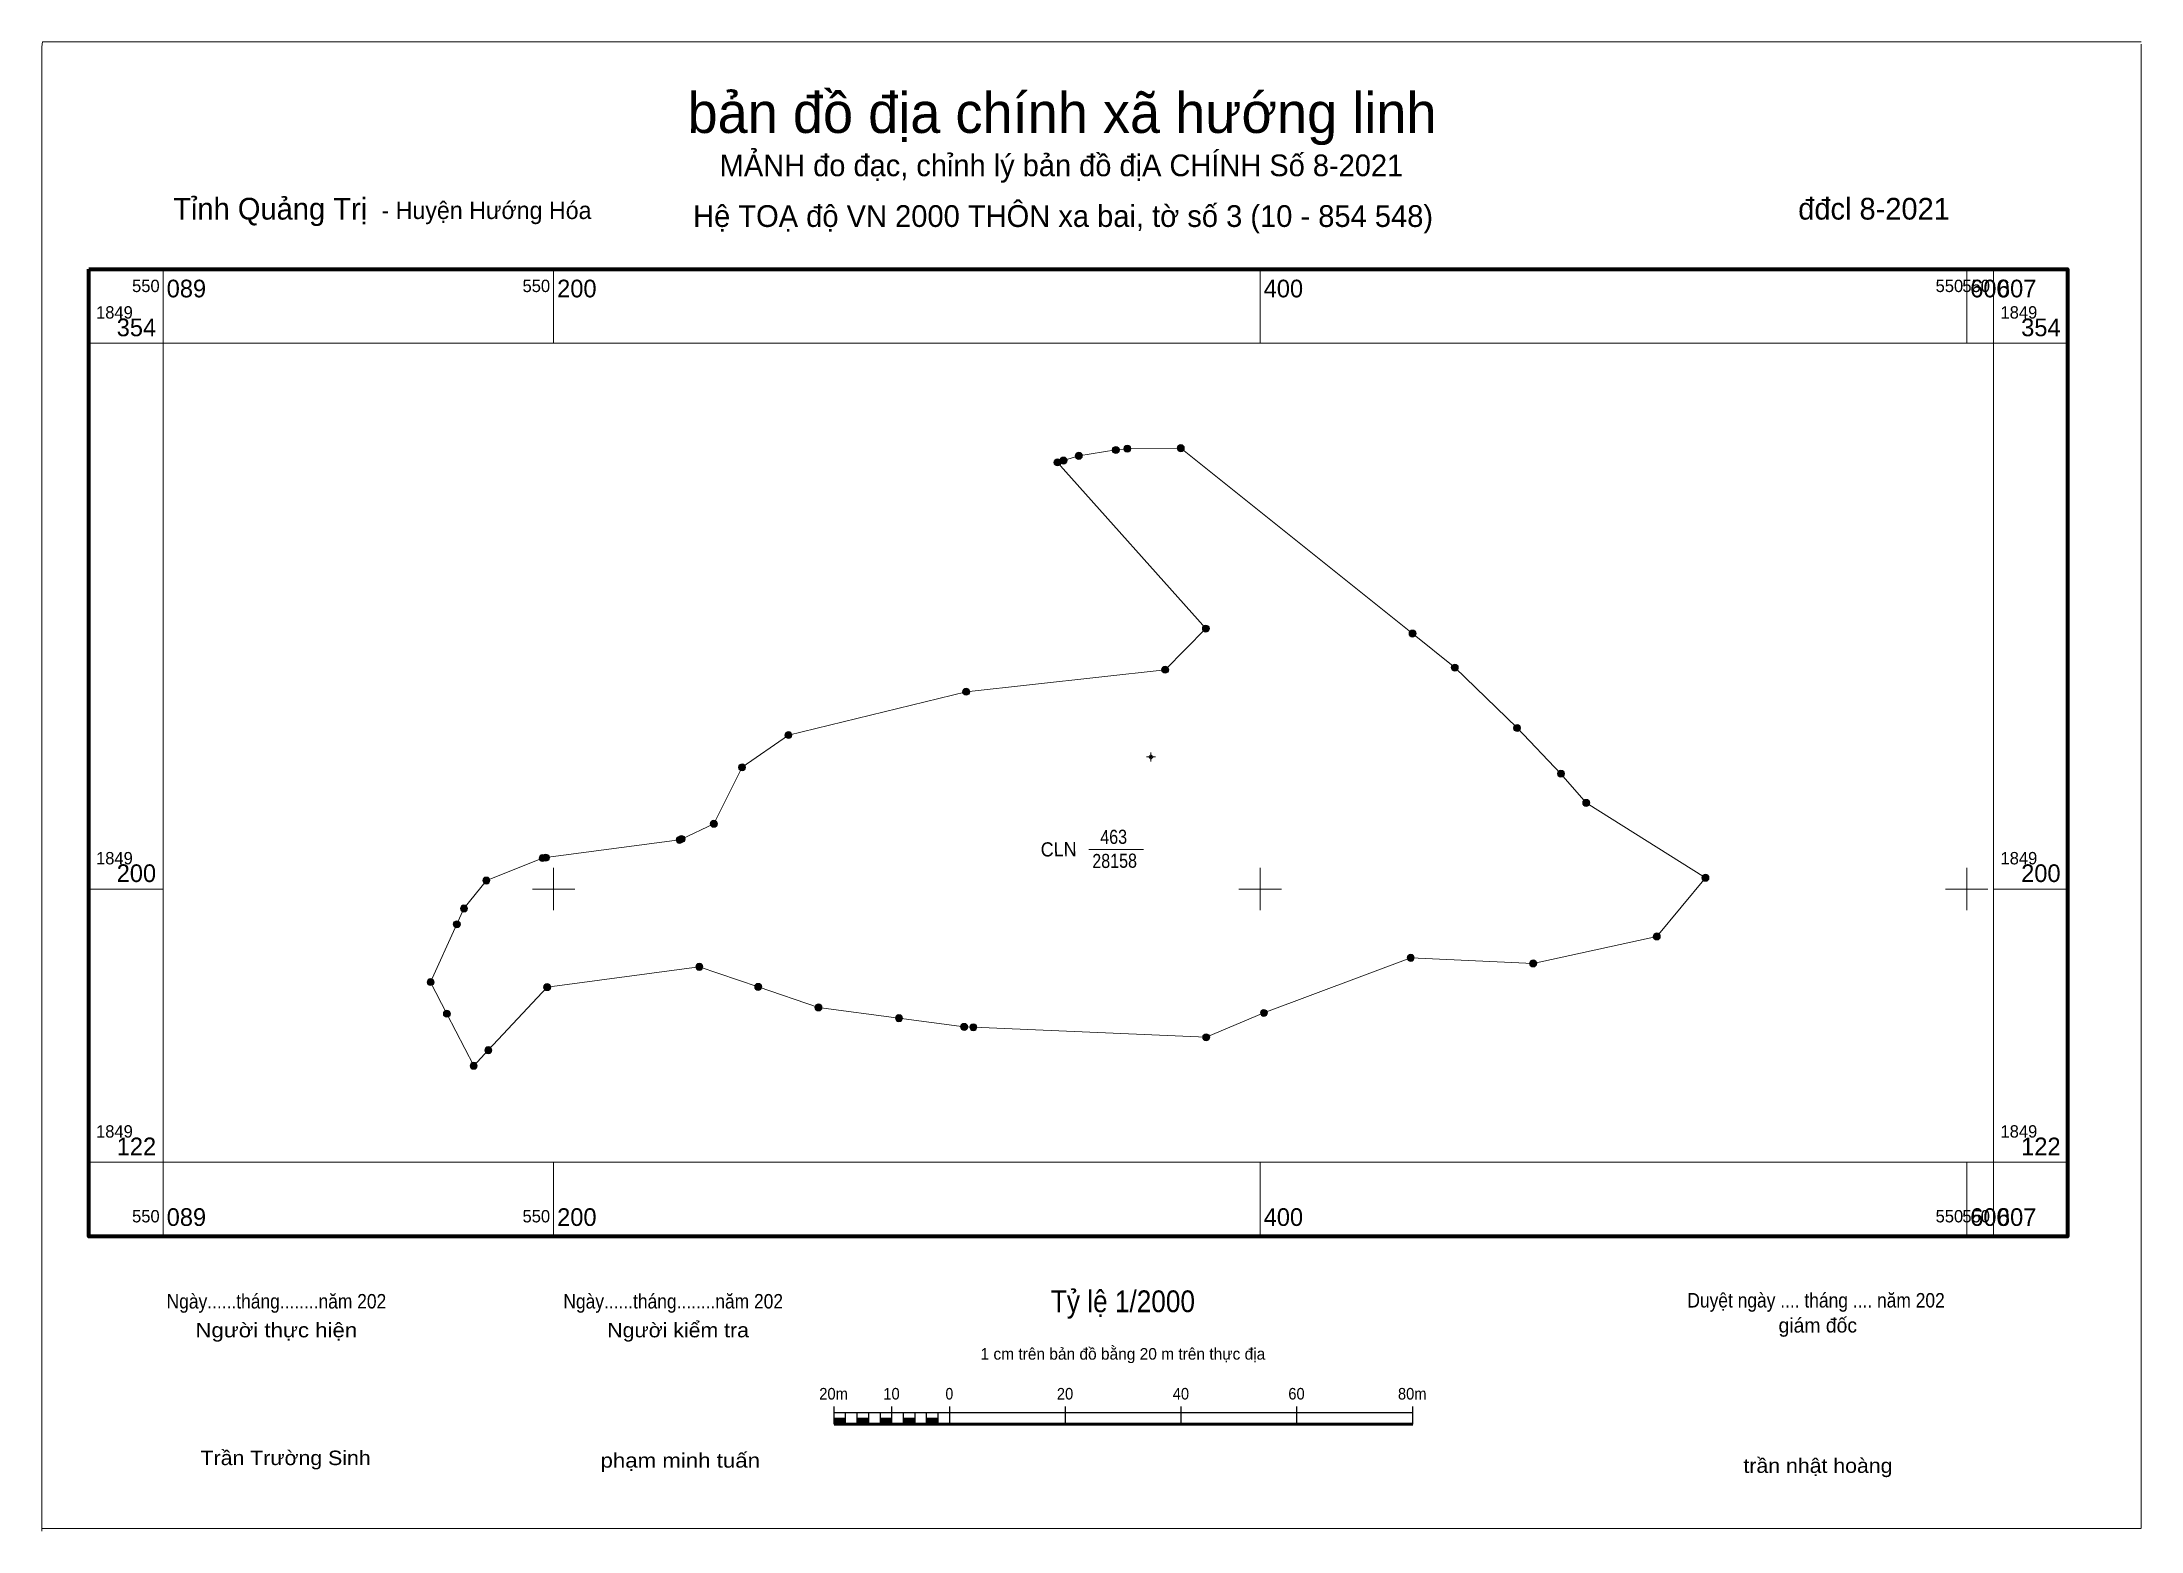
# Model space of a CAD drawing. Header units: metres. Extents: x 548000 to 554000, y 1848000 to 1854000.
# Drawn here: x 550055 to 550649, y 1849018 to 1849440 of the extents above; entities that cross this region are included whole.
import ezdxf
from ezdxf.enums import TextEntityAlignment as Align

# ---------------------------------------------------------------- set-up
doc = ezdxf.new("R2010")
doc.units = ezdxf.units.M
doc.header["$LTSCALE"] = 1.6
for name, color, linetype, lineweight in [('1', 7, 'Continuous', 13), ('10', 7, 'Continuous', 13), ('11', 7, 'Continuous', 13), ('2', 7, 'Continuous', 25), ('63', 7, 'Continuous', 13)]:
    doc.layers.add(name, color=color, linetype=linetype, lineweight=lineweight)

msp = doc.modelspace()

# ---------------------------------------------------------------- texts
at = {"layer": '1'}
for s, width, p in [('CLN', 0.95, (550342.981, 1849209.267)), ('463', 0.85, (550358.551, 1849212.785)), ('28158', 0.85, (550358.826, 1849205.999))]:
    msp.add_text(s, height=4, rotation=0.53, dxfattribs=dict(at, width=width)).set_placement(p, align=Align.CENTER)
at = {"layer": '2'}
for s, height, p in [('bản đồ địa chính xã hướng linh', 11.46, (550343.915, 1849413.99)), ('MẢNH đo đạc, chỉnh lý bản đồ địA CHÍNH Số 8-2021', 6.139, (550343.75, 1849401.75)), ('Hệ TOẠ độ VN 2000 THÔN xa bai, tờ số 3 (10 - 854 548)', 6.156, (550344.21, 1849387.39)), ('giám đốc', 4.094, (550557.855, 1849074.51)), ('1 cm trên bản đồ bằng 20 m trên thực địa', 3.275, (550361.15, 1849066.83))]:
    msp.add_text(s, height=height, dxfattribs=at).set_placement(p, align=Align.CENTER)
for s, height, p in [('Tỉnh Quảng Trị ', 6.156, (550092.31, 1849389.47)), ('- Huyện Hướng Hóa', 4.912, (550151.27, 1849389.63))]:
    msp.add_text(s, height=height, dxfattribs=at).set_placement(p)
msp.add_text(' đđcl 8-2021', height=6.14, dxfattribs=at).set_placement((550595.23, 1849389.47), align=Align.RIGHT)
for s, height, width, p in [('Ngày......tháng........năm 202', 4.094, 0.9, (550121.535, 1849081.31)), ('Ngày......tháng........năm 202', 4.094, 0.9, (550233.855, 1849081.31)), ('Tỷ lệ 1/2000', 6.158, 0.9, (550361.16, 1849080.27)), ('Duyệt ngày .... tháng .... năm 202', 4.094, 0.9, (550557.36, 1849081.59)), ('Người thực hiện', 4.094, 1.15, (550121.505, 1849073.15)), ('Người kiểm tra', 4.094, 1.1, (550235.24, 1849073.15)), ('20m', 3.275, 0.95, (550279.25, 1849055.55)), ('10', 3.275, 0.95, (550295.65, 1849055.55)), ('0', 3.275, 0.9, (550312.02, 1849055.55)), ('20', 3.275, 0.95, (550344.77, 1849055.55)), ('40', 3.275, 0.95, (550377.57, 1849055.55)), ('60', 3.275, 0.95, (550410.29, 1849055.55)), ('80m', 3.275, 0.95, (550443.05, 1849055.55)), ('Trần Trường Sinh', 4.094, 1.1, (550124.14, 1849036.99)), ('phạm minh tuấn', 4.094, 1.15, (550235.85, 1849036.27)), ('trần nhật hoàng', 4.094, 1.1, (550557.9, 1849034.79))]:
    msp.add_text(s, height=height, dxfattribs=dict(at, width=width)).set_placement(p, align=Align.CENTER)
at = {"layer": '63'}
for s, height, p in [('550', 3.5, (550088.48, 1849368.96)), ('550', 3.5, (550199.01, 1849368.96)), ('550', 3.5, (550599.01, 1849368.96)), ('550', 3.5, (550606.58, 1849368.96)), ('354', 5, (550087.48, 1849356.46)), ('354', 5, (550626.58, 1849356.46)), ('200', 5, (550087.47, 1849202)), ('200', 5, (550626.58, 1849202)), ('122', 5, (550087.48, 1849124.68)), ('122', 5, (550626.58, 1849124.68)), ('550', 3.5, (550088.48, 1849105.68)), ('550', 3.5, (550199.01, 1849105.68)), ('550', 3.5, (550599.01, 1849105.68)), ('550', 3.5, (550606.58, 1849105.68))]:
    msp.add_text(s, height=height, dxfattribs=at).set_placement(p, align=Align.RIGHT)
for s, height, p in [('089', 5, (550090.47, 1849367.46)), ('200', 5, (550201, 1849367.46)), ('400', 5, (550401, 1849367.46)), ('600', 5, (550601, 1849367.46)), ('607', 5, (550608.57, 1849367.46)), ('1849', 3.5, (550070.47, 1849361.46)), ('1849', 3.5, (550609.57, 1849361.46)), ('1849', 3.5, (550070.47, 1849207)), ('1849', 3.5, (550609.57, 1849207)), ('1849', 3.5, (550070.47, 1849129.68)), ('1849', 3.5, (550609.57, 1849129.68)), ('089', 5, (550090.47, 1849104.68)), ('200', 5, (550201, 1849104.68)), ('400', 5, (550401, 1849104.68)), ('600', 5, (550601, 1849104.68)), ('607', 5, (550608.57, 1849104.68))]:
    msp.add_text(s, height=height, dxfattribs=at).set_placement(p)

# ---------------------------------------------------------------- hatches: boundary and pattern name
at = {"layer": '11'}
msp.add_hatch(color=256, dxfattribs=at).paths.add_polyline_path([(550369.23, 1849237.39, 1), (550368.93, 1849237.39, 1)])
at = {"layer": '2'}
for points in [[(550279.4, 1849048.62), (550282.67, 1849048.62), (550282.67, 1849050.26), (550279.4, 1849050.26)], [(550285.95, 1849048.62), (550289.22, 1849048.62), (550289.22, 1849050.26), (550285.95, 1849050.26)], [(550292.5, 1849048.62), (550295.77, 1849048.62), (550295.77, 1849050.26), (550292.5, 1849050.26)], [(550299.05, 1849048.62), (550302.33, 1849048.62), (550302.33, 1849050.26), (550299.05, 1849050.26)], [(550305.6, 1849048.62), (550308.88, 1849048.62), (550308.88, 1849050.26), (550305.6, 1849050.26)]]:
    msp.add_hatch(color=256, dxfattribs=at).paths.add_polyline_path(points)
at = {"layer": '63'}
for points in [[(550343.638, 1849320.758, 1), (550341.638, 1849320.758, 1)], [(550345.33, 1849321.28, 1), (550343.33, 1849321.28, 1)], [(550349.65, 1849322.62, 1), (550347.65, 1849322.62, 1)], [(550360.14, 1849324.27, 1), (550358.14, 1849324.27, 1)], [(550363.4, 1849324.64, 1), (550361.4, 1849324.64, 1)], [(550378.53, 1849324.78, 1), (550376.53, 1849324.78, 1)], [(550385.64, 1849273.72, 1), (550383.64, 1849273.72, 1)], [(550444.15, 1849272.32, 1), (550442.15, 1849272.32, 1)], [(550374.12, 1849262.08, 1), (550372.12, 1849262.08, 1)], [(550456.1, 1849262.68, 1), (550454.1, 1849262.68, 1)], [(550317.79, 1849255.86, 1), (550315.79, 1849255.86, 1)], [(550267.46, 1849243.59, 1), (550265.46, 1849243.59, 1)], [(550473.72, 1849245.6, 1), (550471.72, 1849245.6, 1)], [(550254.34, 1849234.46, 1), (550252.34, 1849234.46, 1)], [(550486.16, 1849232.66, 1), (550484.16, 1849232.66, 1)], [(550493.31, 1849224.39, 1), (550491.31, 1849224.39, 1)], [(550246.36, 1849218.48, 1), (550244.36, 1849218.48, 1)], [(550236.66, 1849213.91, 1), (550234.66, 1849213.91, 1)], [(550237.21, 1849214.17, 1), (550235.21, 1849214.17, 1)], [(550197.88, 1849208.78, 1), (550195.88, 1849208.78, 1)], [(550198.8, 1849208.9, 1), (550196.8, 1849208.9, 1)], [(550181.96, 1849202.41, 1), (550179.96, 1849202.41, 1)], [(550527.05, 1849203.2, 1), (550525.05, 1849203.2, 1)], [(550527.05, 1849203.2, 1), (550525.05, 1849203.2, 1)], [(550175.63, 1849194.51, 1), (550173.63, 1849194.51, 1)], [(550173.6, 1849190.05, 1), (550171.6, 1849190.05, 1)], [(550513.28, 1849186.61, 1), (550511.28, 1849186.61, 1)], [(550242.24, 1849178, 1), (550240.24, 1849178, 1)], [(550443.62, 1849180.54, 1), (550441.62, 1849180.54, 1)], [(550478.28, 1849178.96, 1), (550476.28, 1849178.96, 1)], [(550166.18, 1849173.69, 1), (550164.18, 1849173.69, 1)], [(550199.18, 1849172.26, 1), (550197.18, 1849172.26, 1)], [(550258.92, 1849172.32, 1), (550256.92, 1849172.32, 1)], [(550170.79, 1849164.73, 1), (550168.79, 1849164.73, 1)], [(550275.96, 1849166.51, 1), (550273.96, 1849166.51, 1)], [(550402.07, 1849164.95, 1), (550400.07, 1849164.95, 1)], [(550298.76, 1849163.47, 1), (550296.76, 1849163.47, 1)], [(550317.21, 1849161.01, 1), (550315.21, 1849161.01, 1)], [(550319.82, 1849160.9, 1), (550317.82, 1849160.9, 1)], [(550182.51, 1849154.42, 1), (550180.51, 1849154.42, 1)], [(550385.73, 1849158.07, 1), (550383.73, 1849158.07, 1)], [(550178.38, 1849150, 1), (550176.38, 1849150, 1)]]:
    msp.add_hatch(color=256, dxfattribs=at).paths.add_polyline_path(points)

# ---------------------------------------------------------------- linework, layer by layer
at = {"layer": '1'}
for p, q in [((550055.35, 1849439.73), (550649.35, 1849439.73)), ((550649.35, 1849439.1), (550649.35, 1849019.1)), ((550351.48, 1849211.24), (550366.99, 1849211.24)), ((550649.35, 1849019.09), (550055.35, 1849019.09))]:
    msp.add_line(p, q, dxfattribs=at)
msp.add_lwpolyline([(550055.17, 1849018.34), (550055.17, 1849438.34), (550055.35, 1849439.73)], dxfattribs=at)
at = {"layer": '10'}
msp.add_lwpolyline([(550526.05, 1849203.2), (550492.31, 1849224.39), (550485.16, 1849232.66), (550472.72, 1849245.6), (550455.1, 1849262.68), (550443.15, 1849272.32), (550377.53, 1849324.78), (550362.4, 1849324.64), (550359.14, 1849324.27), (550348.65, 1849322.62), (550344.33, 1849321.28), (550342.64, 1849320.76), (550384.64, 1849273.72), (550373.12, 1849262.08), (550316.79, 1849255.86), (550266.46, 1849243.59), (550253.34, 1849234.46), (550245.36, 1849218.48), (550236.21, 1849214.17), (550235.66, 1849213.91), (550197.8, 1849208.9), (550196.88, 1849208.78), (550180.96, 1849202.41), (550174.63, 1849194.51), (550172.6, 1849190.05), (550165.18, 1849173.69), (550169.79, 1849164.73), (550177.38, 1849150), (550181.51, 1849154.42), (550198.18, 1849172.26), (550241.24, 1849178), (550257.92, 1849172.32), (550274.96, 1849166.51), (550297.76, 1849163.47), (550316.21, 1849161.01), (550318.82, 1849160.9), (550384.73, 1849158.07), (550401.07, 1849164.95), (550442.62, 1849180.54), (550477.28, 1849178.96), (550512.28, 1849186.61)], close=True, dxfattribs=at)
at = {"layer": '11'}
for p, q in [((550368.45, 1849237.39), (550367.83, 1849237.39)), ((550369.08, 1849238.64), (550369.08, 1849238.02)), ((550369.08, 1849236.76), (550369.08, 1849236.14)), ((550370.33, 1849237.39), (550369.7, 1849237.39))]:
    msp.add_line(p, q, dxfattribs=at)
msp.add_lwpolyline([(550369.08, 1849238.02), (550368.45, 1849237.39), (550369.08, 1849236.76), (550369.7, 1849237.39)], close=True, dxfattribs=at)
msp.add_circle((550369.08, 1849237.39), 0.15, dxfattribs=at)
at = {"layer": '2'}
for p, q in [((550279.4, 1849048.62), (550279.4, 1849053.53)), ((550295.77, 1849048.62), (550295.77, 1849053.53)), ((550312.15, 1849048.62), (550312.15, 1849053.53)), ((550344.91, 1849048.62), (550344.91, 1849053.53)), ((550377.67, 1849048.62), (550377.67, 1849053.53)), ((550410.43, 1849048.62), (550410.43, 1849053.53)), ((550443.19, 1849048.62), (550443.19, 1849053.53)), ((550279.4, 1849051.9), (550443.19, 1849051.9)), ((550282.67, 1849048.62), (550282.67, 1849051.9)), ((550285.95, 1849048.62), (550285.95, 1849051.9)), ((550289.22, 1849048.62), (550289.22, 1849051.9)), ((550292.5, 1849048.62), (550292.5, 1849051.9)), ((550299.05, 1849048.62), (550299.05, 1849051.9)), ((550302.33, 1849048.62), (550302.33, 1849051.9)), ((550305.6, 1849048.62), (550305.6, 1849051.9)), ((550308.88, 1849048.62), (550308.88, 1849051.9))]:
    msp.add_line(p, q, dxfattribs=at)
at = {"layer": '2', "lineweight": 53}
msp.add_line((550279.4, 1849048.62), (550443.19, 1849048.62), dxfattribs=at)
at = {"layer": '2', "lineweight": 13}
for points in [[(550279.4, 1849048.62), (550282.67, 1849048.62), (550282.67, 1849050.26), (550279.4, 1849050.26)], [(550285.95, 1849048.62), (550289.22, 1849048.62), (550289.22, 1849050.26), (550285.95, 1849050.26)], [(550292.5, 1849048.62), (550295.77, 1849048.62), (550295.77, 1849050.26), (550292.5, 1849050.26)], [(550299.05, 1849048.62), (550302.33, 1849048.62), (550302.33, 1849050.26), (550299.05, 1849050.26)], [(550305.6, 1849048.62), (550308.88, 1849048.62), (550308.88, 1849050.26), (550305.6, 1849050.26)]]:
    msp.add_lwpolyline(points, close=True, dxfattribs=at)
at = {"layer": '63'}
for p, q in [((550089.47, 1849354.46), (550089.47, 1849375.46)), ((550200, 1849354.46), (550200, 1849375.46)), ((550400, 1849354.46), (550400, 1849375.46)), ((550600, 1849354.46), (550600, 1849375.46)), ((550607.57, 1849354.46), (550607.57, 1849375.46)), ((550089.47, 1849354.46), (550068.47, 1849354.46)), ((550607.57, 1849354.46), (550628.57, 1849354.46)), ((550200, 1849194), (550200, 1849206)), ((550400, 1849194), (550400, 1849206)), ((550600, 1849194), (550600, 1849206)), ((550089.47, 1849200), (550068.47, 1849200)), ((550194, 1849200), (550206, 1849200)), ((550394, 1849200), (550406, 1849200)), ((550594, 1849200), (550606, 1849200)), ((550607.57, 1849200), (550628.57, 1849200)), ((550089.47, 1849122.68), (550068.47, 1849122.68)), ((550089.47, 1849122.68), (550089.47, 1849101.68)), ((550200, 1849122.68), (550200, 1849101.68)), ((550400, 1849122.68), (550400, 1849101.68)), ((550600, 1849122.68), (550600, 1849101.68)), ((550607.57, 1849122.68), (550607.57, 1849101.68)), ((550607.57, 1849122.68), (550628.57, 1849122.68))]:
    msp.add_line(p, q, dxfattribs=at)
at = {"layer": '63', "lineweight": 70}
msp.add_lwpolyline([(550068.47, 1849375.46), (550628.57, 1849375.46), (550628.57, 1849101.68), (550068.47, 1849101.68)], close=True, dxfattribs=at)
at = {"layer": '63'}
msp.add_lwpolyline([(550089.47, 1849354.46), (550607.57, 1849354.46), (550607.57, 1849122.68), (550089.47, 1849122.68)], close=True, dxfattribs=at)
for centre in [(550342.638, 1849320.758), (550344.33, 1849321.28), (550348.65, 1849322.62), (550359.14, 1849324.27), (550362.4, 1849324.64), (550377.53, 1849324.78), (550384.64, 1849273.72), (550443.15, 1849272.32), (550373.12, 1849262.08), (550455.1, 1849262.68), (550316.79, 1849255.86), (550266.46, 1849243.59), (550472.72, 1849245.6), (550253.34, 1849234.46), (550485.16, 1849232.66), (550492.31, 1849224.39), (550245.36, 1849218.48), (550235.66, 1849213.91), (550236.21, 1849214.17), (550196.88, 1849208.78), (550197.8, 1849208.9), (550180.96, 1849202.41), (550526.05, 1849203.2), (550526.05, 1849203.2), (550174.63, 1849194.51), (550172.6, 1849190.05), (550512.28, 1849186.61), (550241.24, 1849178), (550442.62, 1849180.54), (550477.28, 1849178.96), (550165.18, 1849173.69), (550198.18, 1849172.26), (550257.92, 1849172.32), (550169.79, 1849164.73), (550274.96, 1849166.51), (550401.07, 1849164.95), (550297.76, 1849163.47), (550316.21, 1849161.01), (550318.82, 1849160.9), (550181.51, 1849154.42), (550384.73, 1849158.07), (550177.38, 1849150)]:
    msp.add_circle(centre, 1, dxfattribs=at)

msp.set_redraw_order([(e.dxf.handle, doc.entitydb.next_handle()) for e in msp.query("TEXT MTEXT ATTDEF DIMENSION ARC_DIMENSION")])  # texts and dimensions are drawn at this point

doc.saveas('drawing.dxf')
